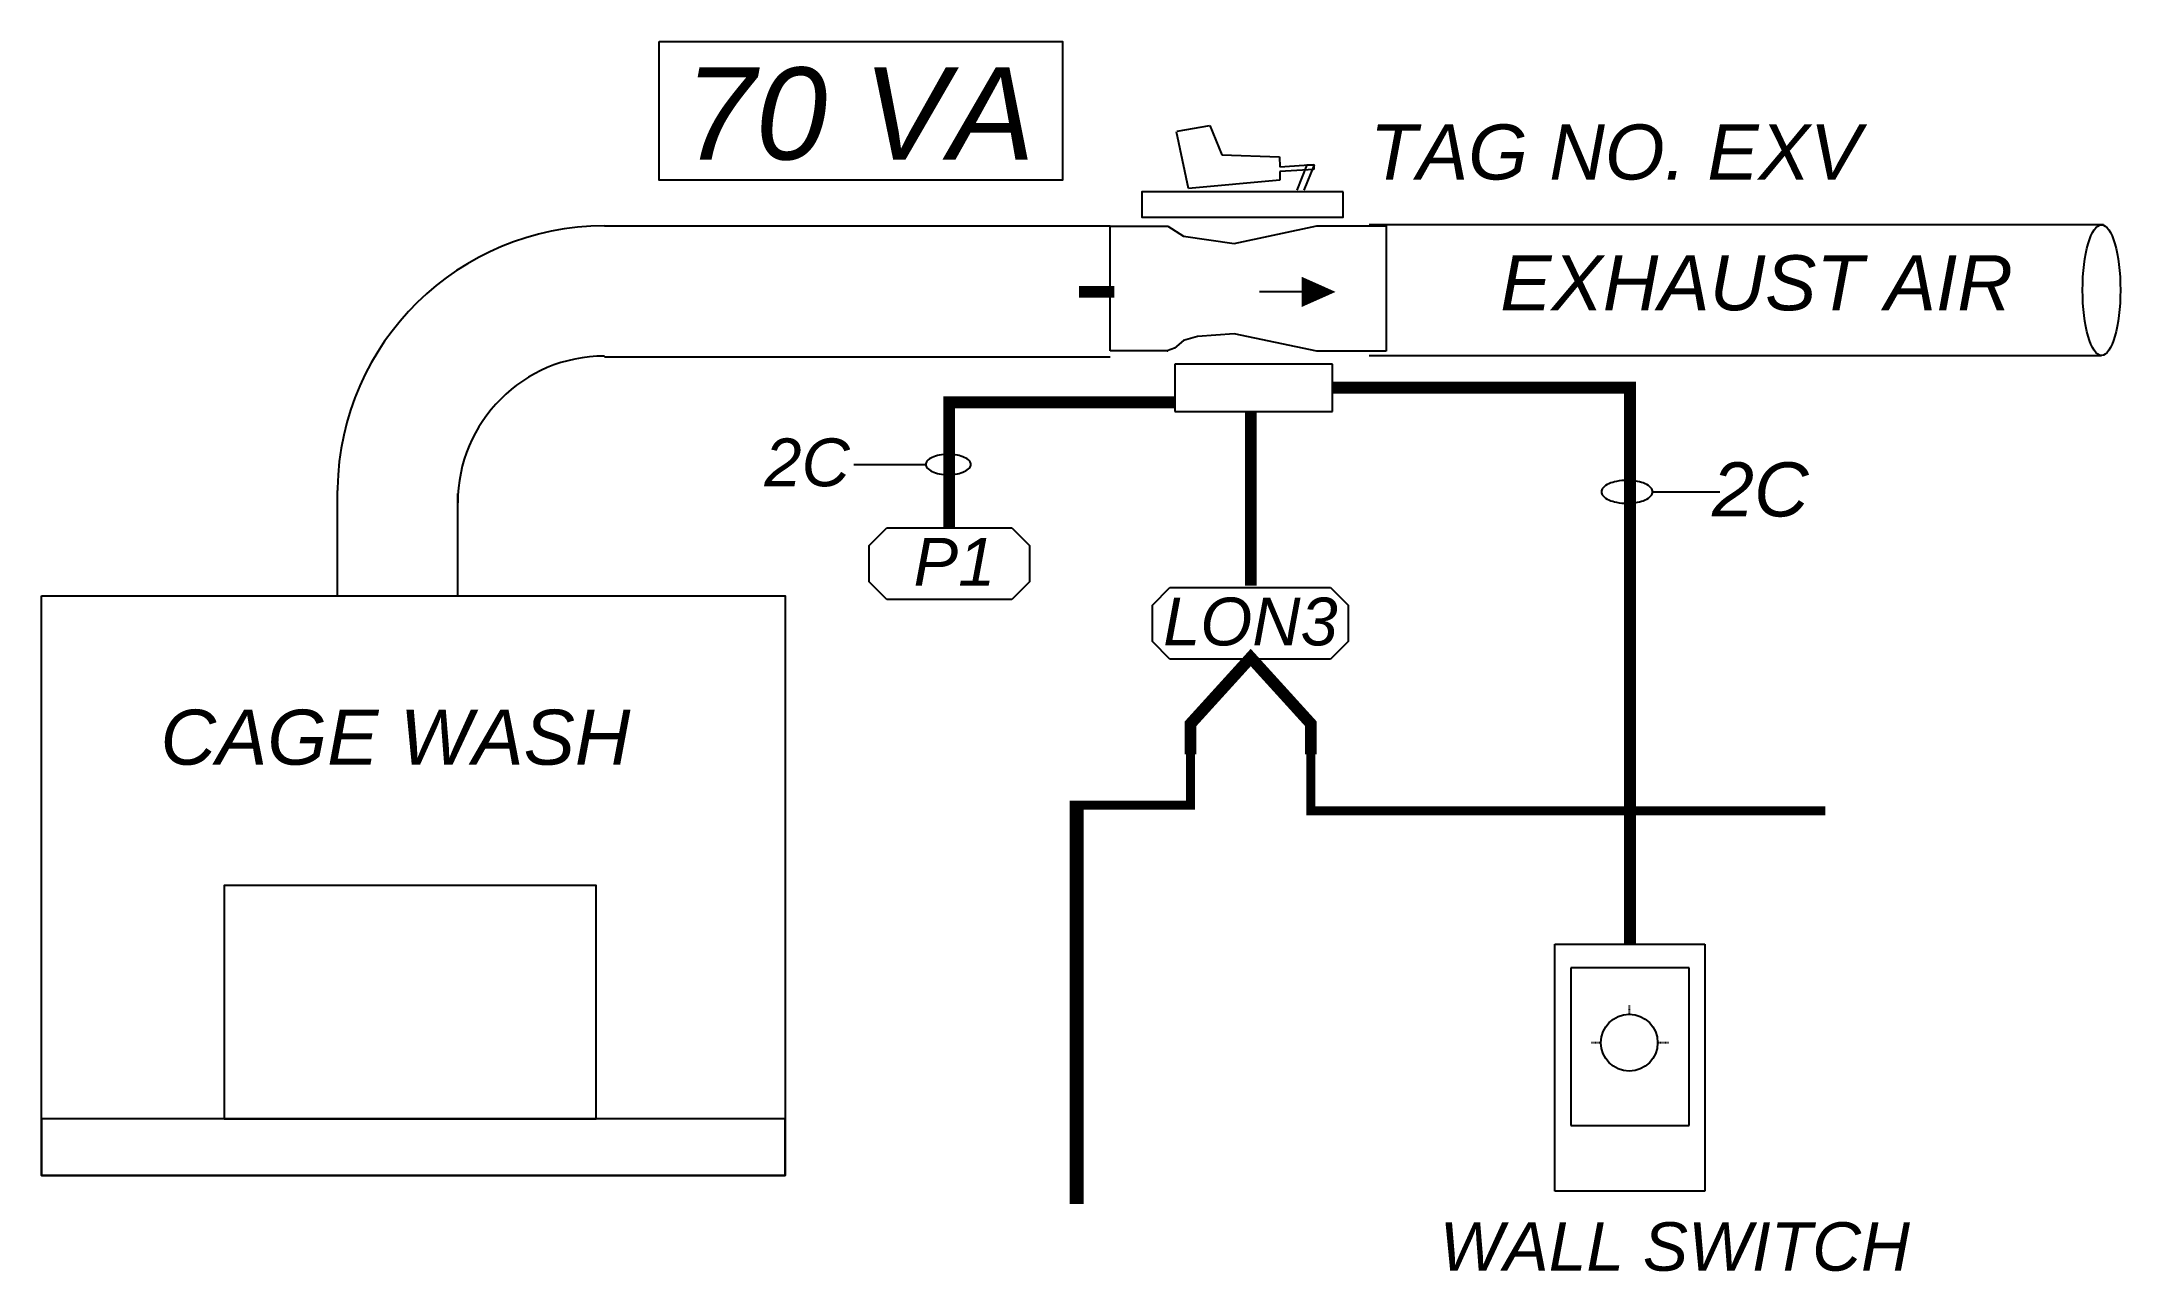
# Model space of a CAD drawing. Header units: inches. Extents: x -1342 to 5137, y -3408 to 967.
# Drawn here: x 2550 to 2879.9, y -340.1 to -145 of the extents above; entities that cross this region are included whole.
import ezdxf

# ---------------------------------------------------------------- set-up
doc = ezdxf.new("R2010")
doc.units = ezdxf.units.IN
doc.header["$LTSCALE"] = 0.1
doc.header["$MEASUREMENT"] = 0
doc.linetypes.add('3-DASH', pattern=[0.0625, 0.03125, -0.03125])
doc.layers.add('Field_Wiring', color=160, linetype='3-DASH')
doc.layers.add('Hood', color=2, linetype='Continuous')
doc.styles.get("Standard").update_dxf_attribs({"font": 'ariali.ttf'})

msp = doc.modelspace()

# ---------------------------------------------------------------- texts
at = {"layer": 'Hood', "color": 0}
for s, height, p in [('70 VA', 14.61, (2652, -163.71)), ('TAG NO. EXV', 8.7342, (2760.81, -166.88)), (' EXHAUST AIR', 8.7342, (2778.1, -187.63)), ('2C', 7.592, (2664.71, -215.55)), ('2C', 8.589, (2815.09, -220.34)), ('P1', 7.592, (2688.38, -231.33)), ('LON3', 7.592, (2727.99, -240.8)), ('CAGE WASH', 8.734, (2568.88, -259.72)), ('WALL SWITCH', 7.6941, (2771.87, -340))]:
    msp.add_text(s, height=height, dxfattribs=at).set_placement(p)

# ---------------------------------------------------------------- linework, layer by layer
msp.add_lwpolyline([(2648, -145), (2712, -145), (2712, -167), (2648, -167)], close=True)
msp.add_ellipse((2876.91, -184.42), major_axis=(0, -10.36), ratio=0.289439)
at = {"layer": 'Field_Wiring', "color": 7}
for p, q in [((2801.97, -297.92), (2801.97, -299.32)), ((2797.47, -303.82), (2795.97, -303.82)), ((2808.17, -303.82), (2806.47, -303.82))]:
    msp.add_line(p, q, dxfattribs=at)
at = {"layer": 'Field_Wiring', "color": 7, "linetype": 'ByBlock'}
msp.add_circle((2801.97, -303.82), 4.5, dxfattribs=at)
at = {"layer": 'Hood', "color": 0, "linetype": 'Continuous'}
for p, q in [((2730.24, -159.22), (2735.42, -158.33)), ((2735.42, -158.33), (2737.31, -162.99)), ((2732.02, -168.3), (2730.09, -159.3)), ((2737.31, -162.99), (2746.46, -163.29)), ((2746.46, -163.29), (2746.51, -164.86)), ((2746.51, -164.86), (2751.93, -164.49)), ((2751.93, -164.49), (2751.92, -165.29)), ((2746.53, -166.96), (2732.02, -168.3)), ((2751.92, -165.29), (2746.53, -165.61)), ((2746.53, -165.61), (2746.53, -166.96))]:
    msp.add_line(p, q, dxfattribs=at)
at = {"layer": 'Hood', "color": 0}
for p, q in [((2750.81, -164.53), (2749.21, -168.58)), ((2751.97, -164.53), (2750.34, -168.58)), ((2750.81, -164.53), (2751.97, -164.53)), ((2719.6, -174.26), (2639.32, -174.26)), ((2719.6, -194.06), (2719.6, -174.26)), ((2719.6, -174.26), (2728.76, -174.26)), ((2728.76, -174.26), (2731.21, -175.89)), ((2739.27, -177.03), (2752.36, -174.25)), ((2752.36, -174.25), (2763.39, -174.25)), ((2877.24, -174.06), (2760.67, -174.06)), ((2763.39, -174.25), (2763.39, -194.14)), ((2731.21, -175.89), (2739.27, -177.03)), ((2751.43, -184.69), (2743.28, -184.69)), ((2728.76, -194.06), (2719.6, -194.06)), ((2729.77, -193.63), (2728.61, -194.06)), ((2728.61, -194.06), (2728.76, -194.06)), ((2731.21, -192.42), (2729.77, -193.63)), ((2733.45, -191.8), (2731.21, -192.42)), ((2739.27, -191.36), (2733.45, -191.8)), ((2752.36, -194.14), (2739.27, -191.36)), ((2739.27, -191.36), (2739.27, -191.36)), ((2739.27, -191.36), (2739.27, -191.36)), ((2763.39, -194.14), (2752.36, -194.14)), ((2752.36, -194.14), (2752.36, -194.14)), ((2752.36, -194.14), (2752.36, -194.14)), ((2752.36, -194.14), (2752.36, -194.14)), ((2752.36, -194.14), (2752.36, -194.14)), ((2639.32, -194.99), (2719.6, -194.99)), ((2754.86, -196.15), (2729.85, -196.15)), ((2729.85, -196.15), (2729.85, -203.66)), ((2754.86, -203.66), (2754.86, -196.15)), ((2760.67, -194.79), (2876.91, -194.79)), ((2729.85, -203.66), (2754.86, -203.66)), ((2678.89, -212.11), (2690.29, -212.11)), ((2596.91, -216.83), (2596.91, -232.96)), ((2616.04, -232.96), (2616.04, -216.67)), ((2805.68, -216.43), (2816.33, -216.45)), ((2681.36, -224.92), (2684.15, -222.13)), ((2684.15, -222.13), (2703.97, -222.13)), ((2703.97, -222.13), (2706.76, -224.92)), ((2681.36, -230.72), (2681.36, -224.92)), ((2706.76, -224.92), (2706.76, -230.72)), ((2684.15, -233.51), (2681.36, -230.72)), ((2706.76, -230.72), (2703.97, -233.51)), ((2703.97, -233.51), (2684.15, -233.51)), ((2726.28, -234.4), (2729.07, -231.61)), ((2729.07, -231.61), (2754.57, -231.61)), ((2754.57, -231.61), (2757.36, -234.4)), ((2726.28, -240.2), (2726.28, -234.4)), ((2757.36, -234.4), (2757.36, -240.2)), ((2729.07, -242.99), (2726.28, -240.2)), ((2757.36, -240.2), (2754.57, -242.99)), ((2754.57, -242.99), (2729.07, -242.99)), ((2790.18, -327.36), (2790.18, -288.19)), ((2790.18, -288.19), (2813.96, -288.19)), ((2813.96, -288.19), (2813.96, -327.36)), ((2792.69, -291.94), (2792.69, -316.94)), ((2811.45, -291.94), (2792.69, -291.94)), ((2811.45, -316.94), (2811.45, -291.94)), ((2792.69, -316.94), (2811.45, -316.94)), ((2813.96, -327.36), (2790.18, -327.36))]:
    msp.add_line(p, q, dxfattribs=at)
msp.add_lwpolyline([(2756.56, -168.85), (2724.61, -168.85), (2724.61, -172.85), (2756.56, -172.85)], close=True, dxfattribs=at)
for points, const_width in [([(2720.24, -184.69), (2714.62, -184.69)], 1.86), ([(2732.35, -258.06), (2732.35, -266.16), (2713.17, -266.16), (2713.17, -266.16)], 1.44), ([(2833.08, -267.02), (2833.08, -267.02), (2751.43, -267.02), (2751.43, -258.06)], 1.44)]:
    msp.add_lwpolyline(points, dxfattribs=dict(at, const_width=const_width))
msp.add_lwpolyline([(2755.36, -184.71, 0, 4.78, 0), (2750, -184.71, 4.78, 4.78, 0)], format="xyseb", dxfattribs=at)
at = {"layer": 'Hood', "color": 0, "linetype": 'Continuous'}
for points, const_width in [([(2802.07, -288.19), (2802.07, -288.19), (2802.07, -199.91), (2754.86, -199.91)], 1.89), ([(2729.85, -202.23), (2694.02, -202.23), (2694.02, -222.13)], 1.86), ([(2741.89, -231.34), (2741.89, -203.79)], 1.86), ([(2732.35, -258.06), (2732.35, -253.22), (2741.89, -242.72), (2751.43, -253.22), (2751.43, -258.06)], 1.86)]:
    msp.add_lwpolyline(points, dxfattribs=dict(at, const_width=const_width))
at = {"layer": 'Hood', "color": 0}
for points in [[(2697.49, -212.09, 0.189716), (2697.29, -211.56, 0.100949), (2696.44, -210.96, 0.059135), (2695.36, -210.63, 0.045568), (2693.9, -210.49, 0.045568), (2692.44, -210.63, 0.059135), (2691.36, -210.96, 0.100949), (2690.51, -211.56, 0.189716), (2690.31, -212.09, 0.189716), (2690.51, -212.62, 0.100949), (2691.36, -213.22, 0.059135), (2692.44, -213.56, 0.045568), (2693.9, -213.69, 0.045568), (2695.36, -213.56, 0.059135), (2696.44, -213.22, 0.100949), (2697.29, -212.62, 0.189716)], [(2805.68, -216.43, 0.189716), (2805.44, -215.83, 0.100949), (2804.49, -215.15, 0.059135), (2803.26, -214.77, 0.045568), (2801.61, -214.62, 0.045568), (2799.96, -214.77, 0.059135), (2798.73, -215.15, 0.100949), (2797.78, -215.83, 0.189716), (2797.54, -216.43, 0.189716), (2797.78, -217.02, 0.100949), (2798.73, -217.71, 0.059135), (2799.96, -218.09, 0.045568), (2801.61, -218.24, 0.045568), (2803.26, -218.09, 0.059135), (2804.49, -217.71, 0.100949), (2805.44, -217.02, 0.189716)]]:
    msp.add_lwpolyline(points, format="xyb", close=True, dxfattribs=at)
at = {"layer": 'Hood', "color": 7}
for points in [[(2550, -232.91), (2668, -232.91), (2668, -324.91), (2550, -324.91)], [(2579, -315.91), (2638, -315.91), (2638, -278.91), (2579, -278.91)], [(2550, -324.91), (2668, -324.91), (2668, -315.91), (2550, -315.91)]]:
    msp.add_lwpolyline(points, close=True, dxfattribs=at)
at = {"layer": 'Hood', "color": 7, "linetype": 'Continuous', "const_width": 2.24}
msp.add_lwpolyline([(2714.26, -329.43), (2714.27, -266.16)], dxfattribs=at)
at = {"layer": 'Hood', "color": 0}
for centre, radius, start, end in [((2639.32, -216.62), 42.37, 90, 178.9888), ((2639.32, -218.17), 23.28, 90, 180), ((2666.21, -219.99), 69.37, 176.6002, 177.3908)]:
    msp.add_arc(centre, radius, start, end, dxfattribs=at)

msp.set_redraw_order([(e.dxf.handle, doc.entitydb.next_handle()) for e in msp.query("TEXT MTEXT ATTDEF DIMENSION ARC_DIMENSION")])  # texts and dimensions are drawn at this point

doc.saveas('drawing.dxf')
